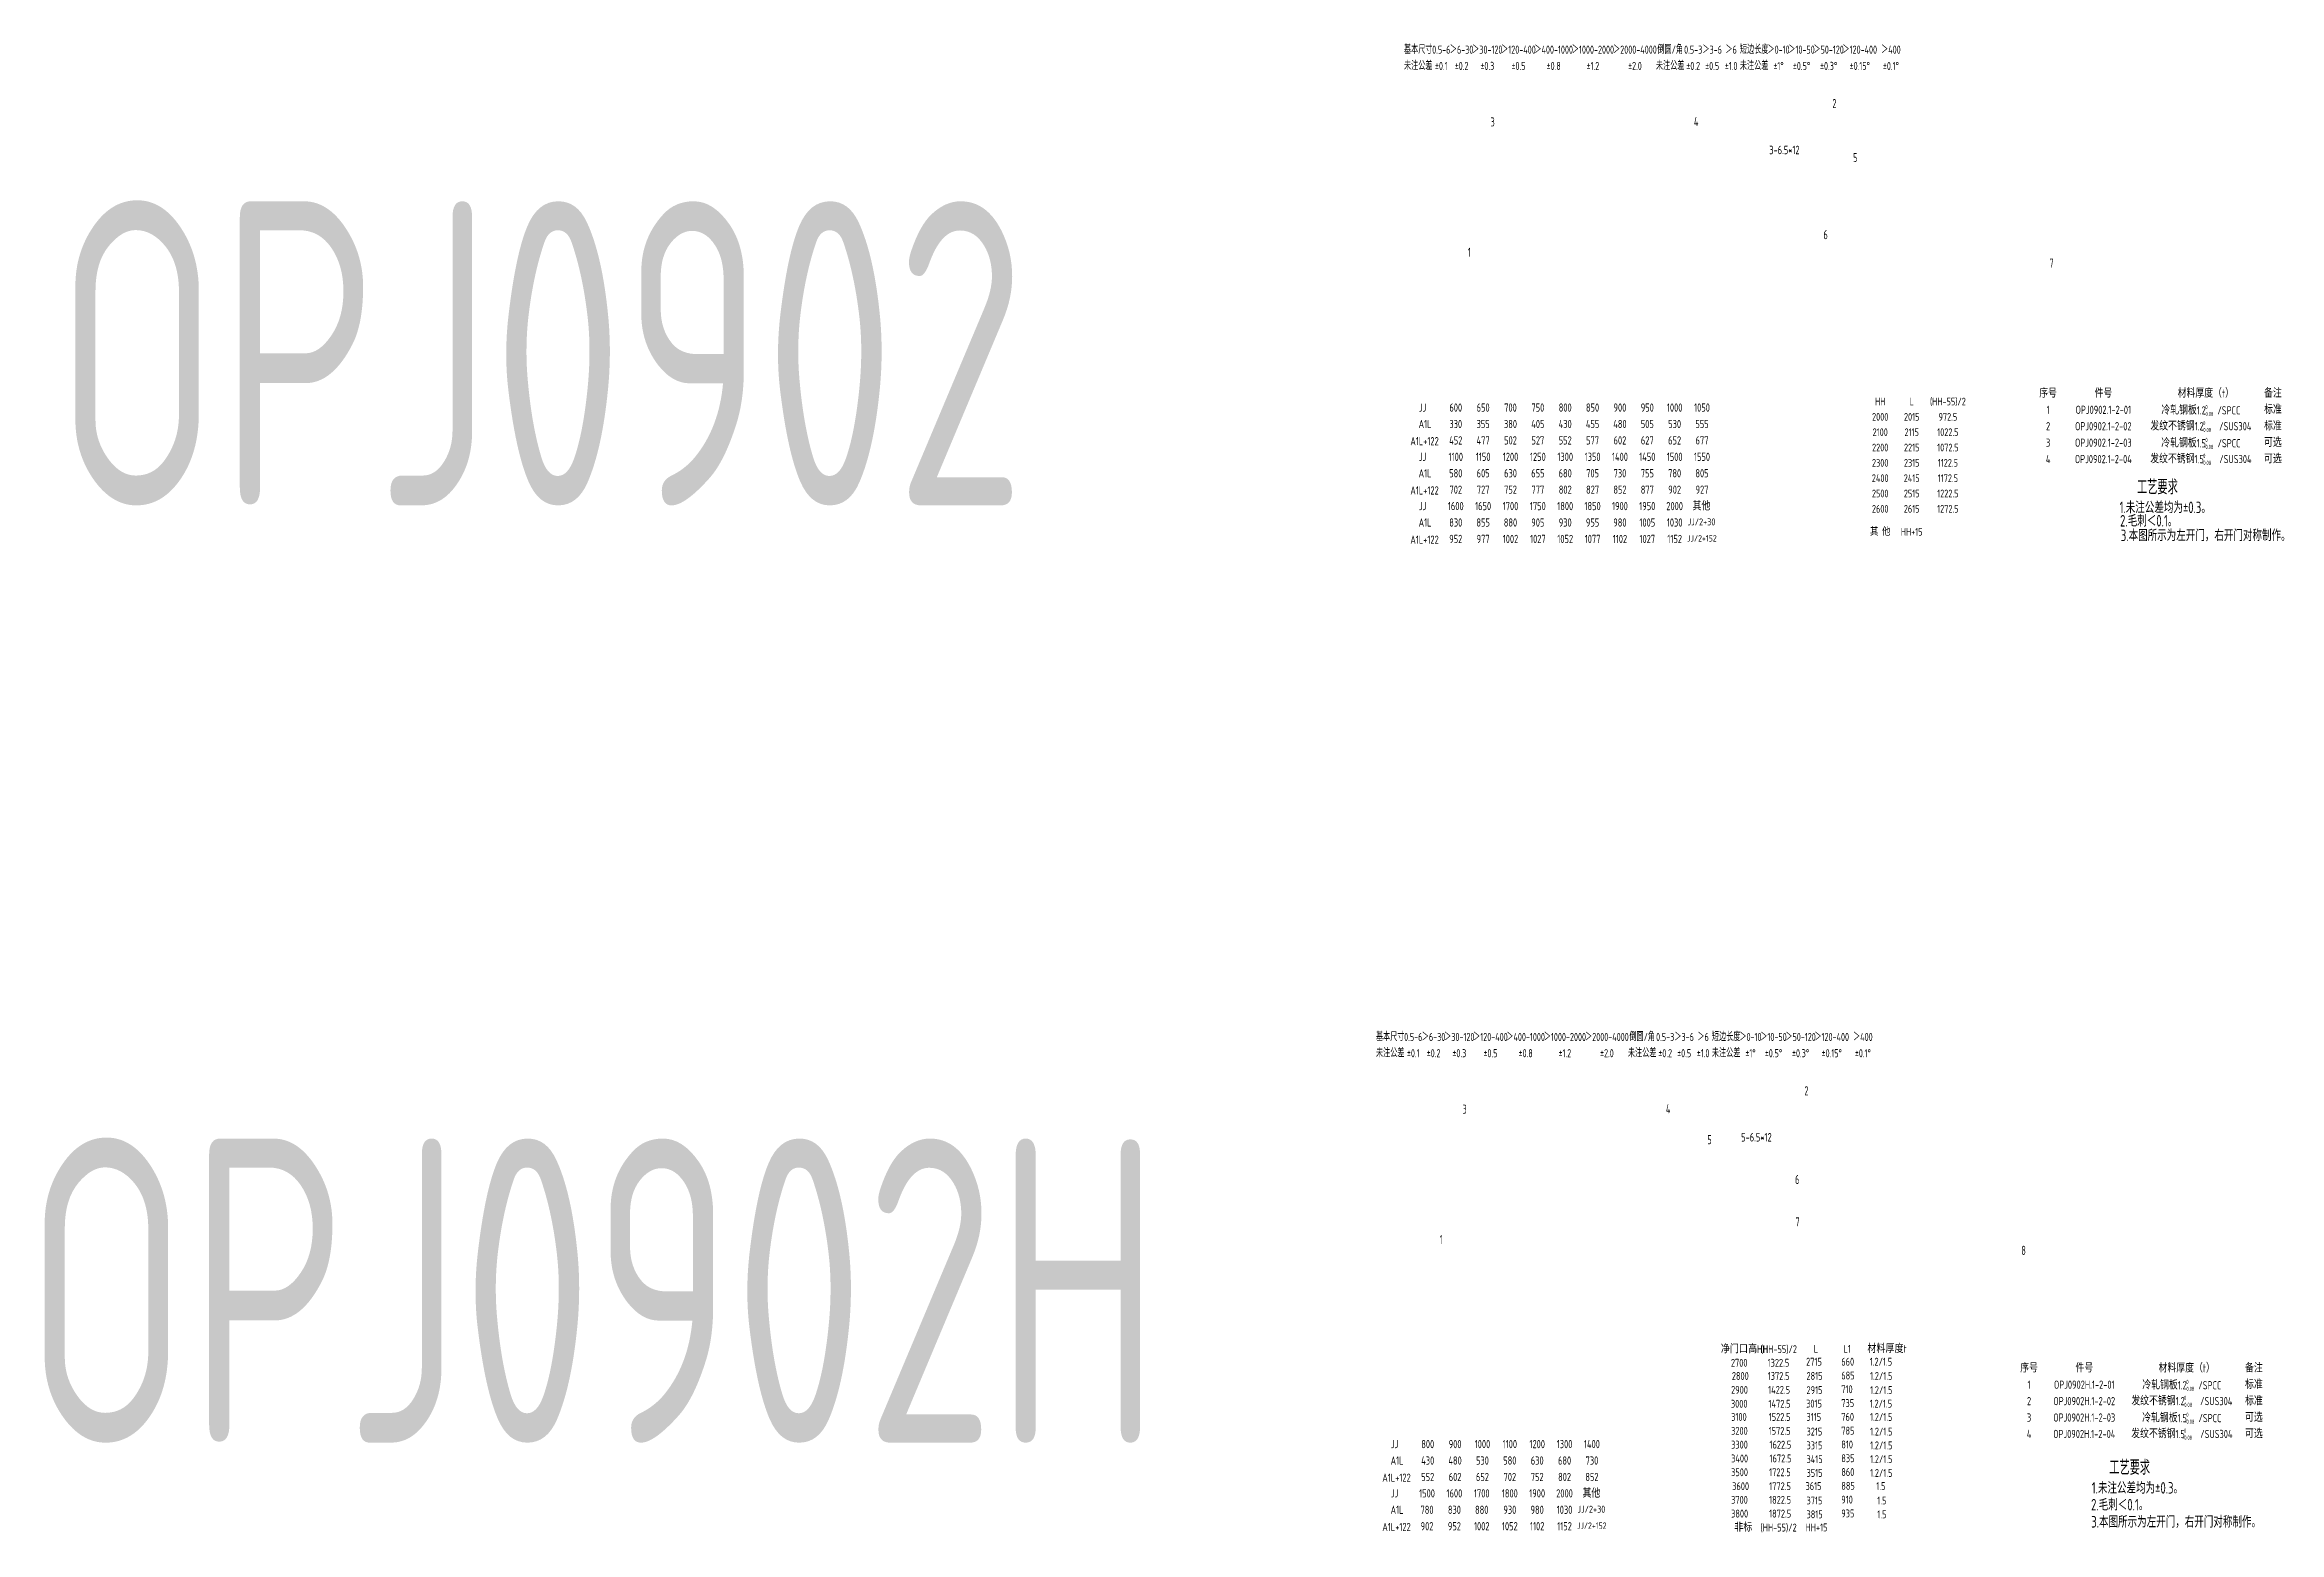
# Model space of a CAD drawing. Header units: inches. Extents: x 14216 to 120088, y -28681 to 23559.
# Drawn here: x 76492 to 83843, y -7621 to -2730 of the extents above; entities that cross this region are included whole.
import ezdxf
from ezdxf.enums import TextEntityAlignment as Align

# ---------------------------------------------------------------- set-up
doc = ezdxf.new("R2010")
doc.units = ezdxf.units.IN
doc.header["$LTSCALE"] = 0.3
doc.header["$MEASUREMENT"] = 0
for name, color, linetype in [('2', 2, 'Continuous'), ('2细实线', 2, 'Continuous'), ('7', 4, 'Continuous')]:
    doc.layers.add(name, color=color, linetype=linetype)
doc.layers.add('粗实线', color=7, linetype='Continuous', lineweight=30)
doc.styles.add('HZ', font='isocp2.shx', dxfattribs={"width": 0.7, "bigfont": 'hztxt.shx'})

msp = doc.modelspace()

# ---------------------------------------------------------------- texts
at = {"layer": '2', "color": 4, "style": 'HZ', "width": 0.7}
for s, p in [('2', (82372.7, -2938)), ('3', (81248.3, -2998.5)), ('4', (81917.3, -2997.4)), ('5', (82440.6, -3115.7)), ('6', (82343.3, -3369.2)), ('1', (81173.2, -3427.4)), ('7', (83086.6, -3462.8)), ('2', (82280.6, -6184.5)), ('3', (81156.1, -6244.9)), ('4', (81825.1, -6243.9)), ('5', (81961.5, -6345.1)), ('6', (82250, -6476.1)), ('7', (82251.1, -6615.6)), ('1', (81081, -6673.8)), ('8', (82994.4, -6709.3))]:
    msp.add_text(s, height=30, dxfattribs=at).set_placement(p)
at = {"layer": '2', "style": 'HZ', "width": 0.8}
for s, height, p in [('HH', 25.2, (82530, -3903)), ('L', 25.2, (82633.6, -3903)), ('(HH-55)/2', 25.2, (82752.6, -3903)), ('序号', 27, (83082.3, -3876.2)), ('件号', 27, (83264, -3876.2)), ('材料厚度（t）', 27, (83600.9, -3876.2)), ('备注', 27, (83821.9, -3876.2)), ('2000', 25.2, (82530, -3953.4)), ('2015', 25.2, (82633.6, -3953.4)), ('972.5', 25.2, (82752.6, -3953.4)), ('1', 27, (83082.3, -3930.2)), ('OPJ0902.1-2-01', 27, (83264, -3930.2)), ('发纹不锈钢1.2    /SUS304 ', 27, (83591.2, -3984.2)), ('冷轧钢板1.2   /SPCC', 27, (83584.7, -3932.1)), ('标准', 27, (83821.9, -3930.2)), ('标准', 27, (83821.9, -3984.2)), ('2200', 25.2, (82530, -4054.2)), ('2100', 25.2, (82530, -4003.8)), ('2215', 25.2, (82633.6, -4054.2)), ('2115', 25.2, (82633.6, -4003.8)), ('1072.5', 25.2, (82752.6, -4054.2)), ('1022.5', 25.2, (82752.6, -4003.8)), ('3', 27, (83082.3, -4038.2)), ('2', 27, (83082.3, -3984.2)), ('OPJ0902.1-2-03', 27, (83264, -4038.2)), ('OPJ0902.1-2-02', 27, (83264, -3984.2)), ('冷轧钢板1.5   /SPCC', 27, (83584.7, -4040.1)), ('可选', 27, (83821.9, -4038.2)), ('2300', 25.2, (82530, -4104.6)), ('2315', 25.2, (82633.6, -4104.6)), ('1122.5', 25.2, (82752.6, -4104.6)), ('4', 27, (83082.3, -4092.2)), ('OPJ0902.1-2-04', 27, (83264, -4092.2)), ('发纹不锈钢1.5    /SUS304 ', 27, (83591.2, -4092.2)), ('可选', 27, (83821.9, -4092.2)), ('2500', 25.2, (82530, -4205.4)), ('2600', 25.2, (82530, -4255.8)), ('2515', 25.2, (82633.6, -4205.4)), ('2615', 25.2, (82633.6, -4255.8)), ('1272.5', 25.2, (82752.6, -4255.8)), ('1222.5', 25.2, (82752.6, -4205.4)), ('其 他', 25.2, (82530, -4331.4)), ('HH+15', 25.2, (82633.6, -4331.4)), ('序号', 27, (83019.7, -7081.9)), ('1', 27, (83019.7, -7135.9)), ('OPJ0902H.1-2-01', 27, (83201.3, -7135.9)), ('件号', 27, (83201.3, -7081.9)), ('冷轧钢板1.2   /SPCC', 27, (83522, -7137.8)), ('材料厚度（t）', 27, (83538.2, -7081.9)), ('标准', 27, (83759.3, -7135.9)), ('备注', 27, (83759.3, -7081.9)), ('2', 27, (83019.7, -7189.9)), ('OPJ0902H.1-2-02', 27, (83201.3, -7189.9)), ('发纹不锈钢1.2    /SUS304 ', 27, (83528.6, -7189.9)), ('标准', 27, (83759.3, -7189.9)), ('3', 27, (83019.7, -7243.9)), ('OPJ0902H.1-2-03', 27, (83201.3, -7243.9)), ('冷轧钢板1.5   /SPCC', 27, (83522, -7245.8)), ('可选', 27, (83759.3, -7243.9)), ('4', 27, (83019.7, -7297.9)), ('OPJ0902H.1-2-04', 27, (83201.3, -7297.9)), ('发纹不锈钢1.5    /SUS304 ', 27, (83528.6, -7297.9)), ('可选', 27, (83759.3, -7297.9))]:
    msp.add_text(s, height=height, dxfattribs=at).set_placement(p, align=Align.MIDDLE_CENTER)
at = {"layer": '2', "color": 3, "style": 'HZ', "width": 0.8}
for s, p in [('2400', (82530, -4155)), ('2415', (82633.6, -4155)), ('1172.5', (82752.6, -4155))]:
    msp.add_text(s, height=25.2, dxfattribs=at).set_placement(p, align=Align.MIDDLE_CENTER)
at = {"layer": '2', "color": 6, "style": 'HZ', "width": 0.75}
for s, p in [('1.未注公差均为±0.3。', (83317.3, -4270.1)), ('2.毛刺＜0.1。', (83319.1, -4314.1)), ('3.本图所示为左开门，右开门对称制作。', (83321.4, -4362)), ('1.未注公差均为±0.3。', (83225.8, -7494.2)), ('2.毛刺＜0.1。', (83223.7, -7549.6)), ('3.本图所示为左开门，右开门对称制作。', (83224.1, -7605.8))]:
    msp.add_text(s, height=38, dxfattribs=at).set_placement(p)
at = {"layer": '2', "color": 6, "attachment_point": 5, "style": 'HZ'}
for s, insert, char_height in [('3-6.5*12', (82214.9, -3075.8), 28), ('\\A1;OPJ0902', (78122.6, -3744.5), 1000), ('5-6.5*12', (82122.8, -6322.3), 28), ('\\A1;OPJ0902H', (78293.7, -6826.6), 1000)]:
    msp.add_mtext(s, dxfattribs=dict(at, insert=insert, char_height=char_height))
at = {"layer": '2', "char_height": 13.73, "attachment_point": 1, "style": 'HZ'}
for insert in [(83585.6, -3966.7), (83592.8, -3914.3), (83592.8, -4022.3), (83585.6, -4074.7), (83530.1, -7119.9), (83522.9, -7172.4), (83530.1, -7227.9), (83522.9, -7280.4)]:
    msp.add_mtext(' 0\\P-0.08', dxfattribs=dict(at, insert=insert))
at = {"layer": '2细实线', "linetype": 'ByBlock', "style": 'HZ', "width": 0.65}
for s, p in [('基本尺寸', (81010.4, -2745.9)), ('未注公差', (81010.4, -2799.4)), ('0.5-6', (81086.2, -2745.9)), ('%%p0.1', (81086.2, -2799.4)), ('＞6-30', (81153, -2745.9)), ('%%p0.2', (81153, -2799.4)), ('＞30-120', (81237.6, -2745.9)), ('%%p0.3', (81237.6, -2799.4)), ('＞120-400', (81340.1, -2745.9)), ('%%p0.5', (81340.1, -2799.4)), ('＞400-1000', (81455.9, -2745.9)), ('%%p0.8', (81455.9, -2799.4)), ('＞1000-2000', (81585.1, -2745.9)), ('%%p1.2', (81585.1, -2799.4)), ('＞2000-4000', (81723.2, -2745.9)), ('%%p2.0', (81723.2, -2799.4)), ('未注公差', (81839.1, -2799.4)), ('倒圆/角', (81839.1, -2745.9)), ('0.5-3', (81914.8, -2745.9)), ('%%p0.2', (81914.8, -2799.4)), ('＞3-6', (81977.2, -2745.9)), ('%%p0.5', (81977.2, -2799.4)), ('%%p1.0', (82039.5, -2799.4)), ('＞6', (82039.5, -2745.9)), ('未注公差', (82115.3, -2799.4)), ('短边长度', (82115.3, -2745.9)), ('＞0-10', (82195.5, -2745.9)), ('%%p1%%d', (82195.5, -2799.4)), ('＞10-50', (82271.2, -2745.9)), ('%%p0.5%%d', (82271.2, -2799.4)), ('＞50-120', (82360.3, -2745.9)), ('%%p0.3%%d', (82360.3, -2799.4)), ('＞120-400', (82462.8, -2745.9)), ('%%p0.15%%d', (82462.8, -2799.4)), ('＞400', (82565.2, -2745.9)), ('%%p0.1%%d', (82565.2, -2799.4)), ('基本尺寸', (80918.2, -5992.4)), ('0.5-6', (80994, -5992.4)), ('＞6-30', (81060.8, -5992.4)), ('＞30-120', (81145.5, -5992.4)), ('＞120-400', (81247.9, -5992.4)), ('＞400-1000', (81363.7, -5992.4)), ('＞1000-2000', (81492.9, -5992.4)), ('＞2000-4000', (81631, -5992.4)), ('倒圆/角', (81746.9, -5992.4)), ('0.5-3', (81822.6, -5992.4)), ('＞3-6', (81885, -5992.4)), ('＞6', (81947.4, -5992.4)), ('短边长度', (82023.1, -5992.4)), ('＞0-10', (82103.3, -5992.4)), ('＞10-50', (82179, -5992.4)), ('＞50-120', (82268.1, -5992.4)), ('＞120-400', (82370.6, -5992.4)), ('＞400', (82473, -5992.4)), ('未注公差', (80918.2, -6045.9)), ('%%p0.1', (80994, -6045.9)), ('%%p0.2', (81060.8, -6045.9)), ('%%p0.3', (81145.5, -6045.9)), ('%%p0.5', (81247.9, -6045.9)), ('%%p0.8', (81363.7, -6045.9)), ('%%p1.2', (81492.9, -6045.9)), ('%%p2.0', (81631, -6045.9)), ('未注公差', (81746.9, -6045.9)), ('%%p0.2', (81822.6, -6045.9)), ('%%p0.5', (81885, -6045.9)), ('%%p1.0', (81947.4, -6045.9)), ('未注公差', (82023.1, -6045.9)), ('%%p1%%d', (82103.3, -6045.9)), ('%%p0.5%%d', (82179, -6045.9)), ('%%p0.3%%d', (82268.1, -6045.9)), ('%%p0.15%%d', (82370.6, -6045.9)), ('%%p0.1%%d', (82473, -6045.9))]:
    msp.add_text(s, height=26.73, dxfattribs=at).set_placement(p, align=Align.MIDDLE_CENTER)
at = {"layer": '2细实线', "style": 'HZ', "width": 0.8}
for s, height, p in [('A1L', 27, (81032.9, -3976.8)), ('JJ', 27, (81024.7, -3922.8)), ('330', 27, (81133.8, -3976.8)), ('600', 27, (81133.8, -3922.8)), ('355', 27, (81223.8, -3976.8)), ('650', 27, (81223.8, -3922.8)), ('380', 27, (81313.8, -3976.8)), ('700', 27, (81313.8, -3922.8)), ('405', 27, (81403.8, -3976.8)), ('750', 27, (81403.8, -3922.8)), ('430', 27, (81493.8, -3976.8)), ('800', 27, (81493.8, -3922.8)), ('455', 27, (81583.8, -3976.8)), ('850', 27, (81583.8, -3922.8)), ('480', 27, (81673.8, -3976.8)), ('900', 27, (81673.8, -3922.8)), ('950', 27, (81763.8, -3922.8)), ('505', 27, (81763.8, -3976.8)), ('1000', 27, (81853.8, -3922.8)), ('530', 27, (81853.8, -3976.8)), ('1050', 27, (81943.8, -3922.8)), ('555', 27, (81943.8, -3976.8)), ('A1L+122', 27, (81031.1, -4033.3)), ('452', 27, (81133.8, -4030.8)), ('477', 27, (81223.8, -4030.8)), ('502', 27, (81313.8, -4030.8)), ('527', 27, (81403.8, -4030.8)), ('552', 27, (81493.8, -4030.8)), ('577', 27, (81583.8, -4030.8)), ('602', 27, (81673.8, -4030.8)), ('627', 27, (81763.8, -4030.8)), ('652', 27, (81853.8, -4030.8)), ('677', 27, (81943.8, -4030.8)), ('JJ', 27, (81024.7, -4084.8)), ('1100', 27, (81133.9, -4084.8)), ('1150', 27, (81223.9, -4084.8)), ('1200', 27, (81313.9, -4084.8)), ('1250', 27, (81403.9, -4084.8)), ('1300', 27, (81493.9, -4084.8)), ('1350', 27, (81583.9, -4084.8)), ('1400', 27, (81673.9, -4084.8)), ('1450', 27, (81763.9, -4084.8)), ('1500', 27, (81853.8, -4084.8)), ('1550', 27, (81943.8, -4084.8)), ('A1L+122', 27, (81031.1, -4195.3)), ('A1L', 27, (81032.9, -4138.8)), ('580', 27, (81133.9, -4138.8)), ('702', 27, (81133.9, -4192.8)), ('605', 27, (81223.9, -4138.8)), ('727', 27, (81223.9, -4192.8)), ('752', 27, (81313.9, -4192.8)), ('630', 27, (81313.9, -4138.8)), ('655', 27, (81403.9, -4138.8)), ('777', 27, (81403.9, -4192.8)), ('680', 27, (81493.9, -4138.8)), ('802', 27, (81493.9, -4192.8)), ('705', 27, (81583.9, -4138.8)), ('827', 27, (81583.9, -4192.8)), ('852', 27, (81673.9, -4192.8)), ('730', 27, (81673.9, -4138.8)), ('755', 27, (81763.9, -4138.8)), ('877', 27, (81763.9, -4192.8)), ('780', 27, (81853.8, -4138.8)), ('902', 27, (81853.8, -4192.8)), ('805', 27, (81943.8, -4138.8)), ('927', 27, (81943.8, -4192.8)), ('JJ', 27, (81024.7, -4246.8)), ('1600', 27, (81133.8, -4246.8)), ('1650', 27, (81223.8, -4246.8)), ('1700', 27, (81313.8, -4246.8)), ('1750', 27, (81403.8, -4246.8)), ('1800', 27, (81493.8, -4246.8)), ('1850', 27, (81583.8, -4246.8)), ('1900', 27, (81673.8, -4246.8)), ('1950', 27, (81763.8, -4246.8)), ('2000', 27, (81853.8, -4246.8)), ('其他', 27, (81942.1, -4247.2)), ('A1L', 27, (81032.9, -4300.8)), ('830', 27, (81133.8, -4300.8)), ('855', 27, (81223.8, -4300.8)), ('880', 27, (81313.8, -4300.8)), ('905', 27, (81403.8, -4300.8)), ('930', 27, (81493.8, -4300.8)), ('955', 27, (81583.8, -4300.8)), ('980', 27, (81673.8, -4300.8)), ('1005', 27, (81763.8, -4300.8)), ('1030', 27, (81853.8, -4300.8)), ('JJ/2+30', 23, (81942.1, -4298.9)), ('A1L+122', 27, (81031.1, -4357.3)), ('952', 27, (81133.8, -4354.8)), ('977', 27, (81223.8, -4354.8)), ('1002', 27, (81313.8, -4354.8)), ('1027', 27, (81403.8, -4354.8)), ('1052', 27, (81493.8, -4354.8)), ('1077', 27, (81583.8, -4354.8)), ('1102', 27, (81673.8, -4354.8)), ('1027', 27, (81763.8, -4354.8)), ('1152', 27, (81853.8, -4354.8)), ('JJ/2+152', 21, (81943.5, -4352.9)), ('JJ', 27, (80932.5, -7331.3)), ('800', 27, (81041.6, -7331.3)), ('900', 27, (81131.6, -7331.3)), ('1000', 27, (81221.6, -7331.3)), ('1100', 27, (81311.7, -7331.3)), ('1200', 27, (81401.7, -7331.3)), ('1300', 27, (81491.7, -7331.3)), ('1400', 27, (81581.7, -7331.3)), ('A1L', 27, (80940.7, -7385.3)), ('430', 27, (81041.6, -7385.3)), ('480', 27, (81131.6, -7385.3)), ('530', 27, (81221.6, -7385.3)), ('580', 27, (81311.7, -7385.3)), ('630', 27, (81401.7, -7385.3)), ('680', 27, (81491.7, -7385.3)), ('730', 27, (81581.7, -7385.3)), ('A1L+122', 27, (80938.9, -7441.8)), ('JJ', 27, (80932.5, -7493.3)), ('1500', 27, (81039.3, -7493.3)), ('552', 27, (81041.6, -7439.3)), ('1600', 27, (81129.3, -7493.3)), ('602', 27, (81131.6, -7439.3)), ('1700', 27, (81219.3, -7493.3)), ('652', 27, (81221.6, -7439.3)), ('1800', 27, (81311.6, -7493.3)), ('702', 27, (81311.7, -7439.3)), ('1900', 27, (81401.6, -7493.3)), ('752', 27, (81401.7, -7439.3)), ('2000', 27, (81491.6, -7493.3)), ('802', 27, (81491.7, -7439.3)), ('其他', 27, (81579.9, -7493.7)), ('852', 27, (81581.7, -7439.3)), ('A1L', 27, (80940.7, -7547.3)), ('780', 27, (81039.3, -7547.3)), ('830', 27, (81129.3, -7547.3)), ('880', 27, (81219.3, -7547.3)), ('930', 27, (81311.6, -7547.3)), ('980', 27, (81401.6, -7547.3)), ('1030', 27, (81491.6, -7547.3)), ('JJ/2+30', 23, (81579.9, -7545.4)), ('A1L+122', 27, (80938.9, -7603.8)), ('902', 27, (81039.3, -7601.3)), ('952', 27, (81129.3, -7601.3)), ('1002', 27, (81219.3, -7601.3)), ('1052', 27, (81311.6, -7601.3)), ('1102', 27, (81401.6, -7601.3)), ('1152', 27, (81491.6, -7601.3)), ('JJ/2+152', 21, (81581.3, -7599.4))]:
    msp.add_text(s, height=height, dxfattribs=at).set_placement(p, align=Align.MIDDLE_CENTER)
at = {"layer": '7', "color": 2, "style": 'HZ', "width": 0.85}
for s, height, p in [('净门口高HH', 25.92, (82005.8, -7032.2)), ('2700', 25.92, (82038.9, -7076.8)), ('(HH-55)/2', 25.9, (82137.1, -7032.2)), ('1322.5', 25.92, (82159.7, -7076.8)), ('2715', 25.92, (82286.4, -7073.3)), ('L', 25.9, (82311.3, -7031)), ('660', 25.92, (82402, -7073.3)), ('L1', 25.92, (82409.2, -7031)), ('材料厚度t', 25.92, (82487.9, -7031)), ('1.2/1.5', 25.92, (82495.5, -7073.3)), ('2800', 25.92, (82042, -7120.2)), ('1372.5', 25.92, (82160, -7120.2)), ('2815', 25.92, (82287.5, -7120.2)), ('685', 25.92, (82402, -7118.6)), ('1.2/1.5', 25.92, (82496.5, -7120.2)), ('3000', 25.92, (82038.9, -7211.6)), ('2900', 25.92, (82039.6, -7165.9)), ('1422.5', 25.92, (82161.4, -7165.9)), ('1472.5', 25.92, (82162.6, -7211.6)), ('3015', 25.92, (82286.4, -7211.2)), ('2915', 25.92, (82287.6, -7166.7)), ('710', 25.92, (82402, -7164)), ('735', 25.92, (82402, -7209.3)), ('1.2/1.5', 25.92, (82495.5, -7211.2)), ('1.2/1.5', 25.92, (82496.6, -7166.7)), ('3200', 25.92, (82039.6, -7300.7)), ('3100', 25.92, (82039.8, -7255)), ('1572.5', 25.92, (82163.1, -7300.7)), ('1522.5', 25.92, (82163.3, -7255)), ('3115', 25.92, (82287.5, -7255)), ('3215', 25.92, (82287.6, -7303.1)), ('760', 25.92, (82402, -7254.7)), ('785', 25.92, (82402, -7300.1)), ('1.2/1.5', 25.92, (82496.5, -7255)), ('1.2/1.5', 25.92, (82496.6, -7303.1)), ('3300', 25.92, (82039.6, -7346.1)), ('1622.5', 25.92, (82165.9, -7346.1)), ('3315', 25.92, (82287.6, -7348.4)), ('810', 25.92, (82402, -7345.4)), ('1.2/1.5', 25.92, (82496.6, -7348.4)), ('3400', 25.92, (82039.6, -7391.4)), ('3500', 25.92, (82039.6, -7436.8)), ('1722.5', 25.92, (82164.6, -7436.8)), ('1672.5', 25.92, (82165.9, -7391.4)), ('3415', 25.92, (82287.6, -7393.8)), ('3515', 25.92, (82287.6, -7439.1)), ('835', 25.92, (82402, -7390.8)), ('860', 25.92, (82402, -7436.1)), ('1.2/1.5', 25.92, (82496.6, -7393.8)), ('1.2/1.5', 25.92, (82496.6, -7439.1)), ('3600', 25.92, (82043.2, -7482.7)), ('1772.5', 25.92, (82164.7, -7482.7)), ('3615', 25.92, (82284.3, -7482.2)), ('885', 25.92, (82402, -7481.5)), ('1.5', 25.92, (82517, -7482.2)), ('3700', 25.92, (82039.6, -7527.5)), ('3800', 25.92, (82039.6, -7572.9)), ('1822.5', 25.92, (82164.6, -7527.5)), ('1872.5', 25.92, (82164.6, -7572.9)), ('3715', 25.92, (82287.6, -7529.9)), ('3815', 25.92, (82287.6, -7575.2)), ('910', 25.92, (82402, -7526.9)), ('935', 25.92, (82402, -7572.2)), ('1.5', 25.92, (82520.3, -7529.9)), ('1.5', 25.92, (82520.3, -7575.2)), ('非标', 25.92, (82049.9, -7618.7)), ('(HH-55)/2', 25.92, (82136.1, -7618.7)), ('HH+15', 25.92, (82284.3, -7618.3))]:
    msp.add_text(s, height=height, dxfattribs=at).set_placement(p)
at = {"layer": '粗实线', "color": 3, "linetype": 'Continuous', "lineweight": -3, "style": 'HZ', "width": 0.7}
for p in [(83374.6, -4208.2), (83283.2, -7432.3)]:
    msp.add_text('工艺要求', height=48, dxfattribs=at).set_placement(p)

doc.saveas('drawing.dxf')
